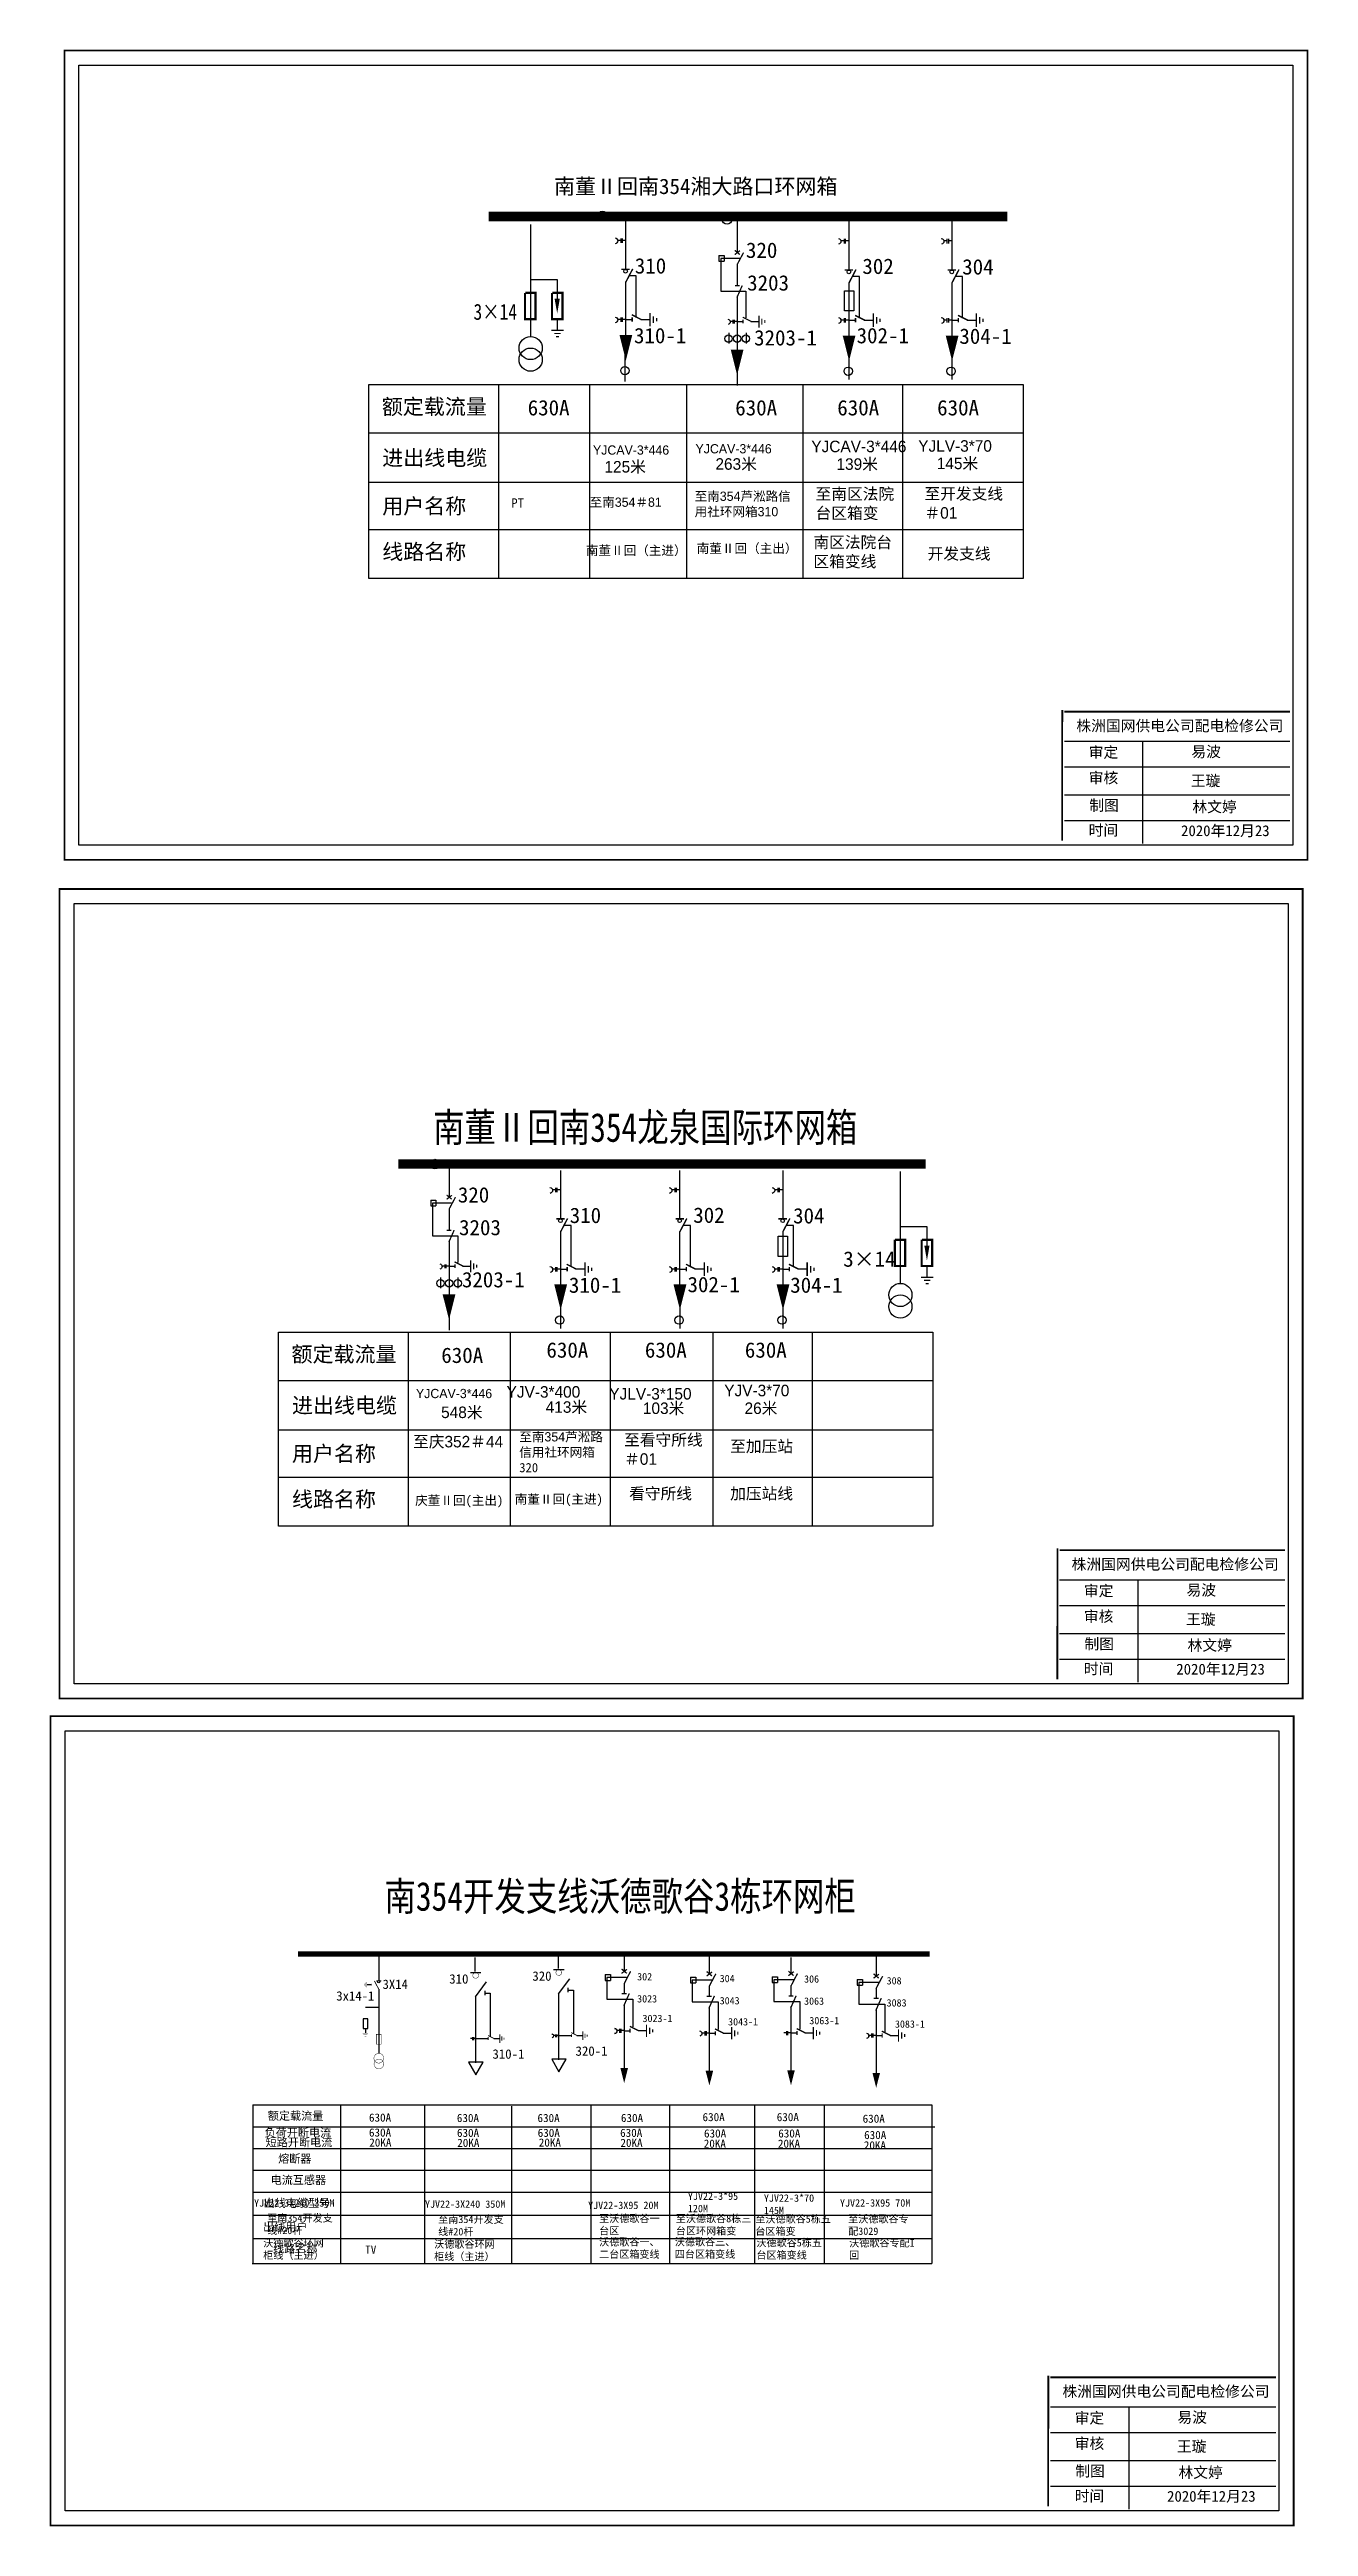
# Model space of a CAD drawing. Extents: x -48 to 340, y -241 to 9.
# Drawn here: x -47.6 to 79.5, y -240.7 to 9.3 of the extents above; entities that cross this region are included whole.
import ezdxf

# ---------------------------------------------------------------- set-up
doc = ezdxf.new("R2010")
doc.units = 0
doc.header["$LTSCALE"] = 0.774411
doc.linetypes.add('DASHED2', pattern=[9.525, 6.35, -3.175])
doc.layers.get('0').update_dxf_attribs({"linetype": 'CONTINUOUS'})
doc.layers.add('1', color=7, linetype='CONTINUOUS')
doc.layers.add('2', color=7, linetype='CONTINUOUS')
doc.styles.add('宋体_txtstyle_0.00_0_0', font='')
doc.styles.add('宋体_txtstyle_0.74_0_0', font='', dxfattribs={"height": 0.740409})
doc.styles.add('宋体_txtstyle_0.82_0_0', font='', dxfattribs={"height": 0.821975})
doc.styles.add('宋体_txtstyle_0.94_0_0', font='', dxfattribs={"height": 0.940976})
doc.styles.add('宋体_txtstyle_0.95_0_0', font='', dxfattribs={"height": 0.949832})
doc.styles.add('宋体_txtstyle_1.55_0_0', font='', dxfattribs={"height": 1.553745})
doc.styles.add('宋体_txtstyle_1.62_0_0', font='', dxfattribs={"height": 1.615895})
doc.styles.add('宋体_txtstyle_2.15_0_0', font='', dxfattribs={"height": 2.149418})
doc.styles.add('宋体_txtstyle_2.91_0_0', font='', dxfattribs={"height": 2.908611})
doc.styles.get('宋体_txtstyle_0.00_0_0').set_extended_font_data('宋体')
doc.styles.get('宋体_txtstyle_0.74_0_0').set_extended_font_data('宋体')
doc.styles.get('宋体_txtstyle_0.82_0_0').set_extended_font_data('宋体')
doc.styles.get('宋体_txtstyle_0.94_0_0').set_extended_font_data('宋体')
doc.styles.get('宋体_txtstyle_0.95_0_0').set_extended_font_data('宋体')
doc.styles.get('宋体_txtstyle_1.55_0_0').set_extended_font_data('宋体')
doc.styles.get('宋体_txtstyle_1.62_0_0').set_extended_font_data('宋体')
doc.styles.get('宋体_txtstyle_2.15_0_0').set_extended_font_data('宋体')
doc.styles.get('宋体_txtstyle_2.91_0_0').set_extended_font_data('宋体')

msp = doc.modelspace()

# ---------------------------------------------------------------- texts
at = {"linetype": 'Continuous', "style": '宋体_txtstyle_1.55_0_0'}
for s, p in [('310', (11.48, -13.33)), ('320', (22.7, -11.75)), ('302', (34.45, -13.37)), ('304', (44.53, -13.43)), ('3203', (22.82, -15.05)), ('310-1', (11.4, -20.37)), ('3203-1', (23.52, -20.59)), ('302-1', (33.87, -20.37)), ('304-1', (44.24, -20.43)), ('额定载流量', (-14.05, -27.54)), ('630A', (0.67, -27.65)), ('630A', (21.62, -27.65)), ('630A', (31.92, -27.65)), ('630A', (42, -27.65)), ('进出线电缆', (-14.01, -32.71)), ('用户名称', (-14.01, -37.58)), ('线路名称', (-14.01, -42.18)), ('320', (-6.38, -107.1)), ('3203', (-6.26, -110.4)), ('310', (4.91, -109.17)), ('302', (17.38, -109.15)), ('304', (27.46, -109.21)), ('3203-1', (-5.97, -115.66)), ('310-1', (4.83, -116.21)), ('302-1', (16.8, -116.15)), ('304-1', (27.17, -116.21)), ('额定载流量', (-23.17, -123.18)), ('630A', (-8.05, -123.29)), ('630A', (2.56, -122.76)), ('630A', (12.5, -122.76)), ('630A', (22.59, -122.76)), ('进出线电缆', (-23.12, -128.35)), ('用户名称', (-23.12, -133.22)), ('线路名称', (-23.12, -137.82))]:
    msp.add_text(s, height=1.554, dxfattribs=at).set_placement(p)
at = {"color": 0}
for s, height, style, p in [('310', 0.95, '宋体_txtstyle_0.95_0_0', (-7.25, -185.94)), ('320', 0.95, '宋体_txtstyle_0.95_0_0', (1.14, -185.65)), ('3x14-1', 0.941, '宋体_txtstyle_0.94_0_0', (-18.65, -187.65)), ('3X14', 0.941, '宋体_txtstyle_0.94_0_0', (-13.98, -186.47)), ('320-1', 0.95, '宋体_txtstyle_0.95_0_0', (5.5, -193.22)), ('310-1', 0.95, '宋体_txtstyle_0.95_0_0', (-2.89, -193.52))]:
    msp.add_text(s, height=height, dxfattribs=dict(at, style=style)).set_placement(p)
for s, height, style, p in [('302', 0.74, '宋体_txtstyle_0.74_0_0', (11.72, -185.61)), ('3023', 0.74, '宋体_txtstyle_0.74_0_0', (11.72, -187.84)), ('304', 0.74, '宋体_txtstyle_0.74_0_0', (20.05, -185.79)), ('3043', 0.74, '宋体_txtstyle_0.74_0_0', (20.05, -188.03)), ('306', 0.74, '宋体_txtstyle_0.74_0_0', (28.57, -185.84)), ('3063', 0.74, '宋体_txtstyle_0.74_0_0', (28.57, -188.07)), ('308', 0.74, '宋体_txtstyle_0.74_0_0', (36.9, -186.02)), ('3023-1', 0.74, '宋体_txtstyle_0.74_0_0', (12.26, -189.82)), ('3043-1', 0.74, '宋体_txtstyle_0.74_0_0', (20.9, -190.16)), ('3063-1', 0.74, '宋体_txtstyle_0.74_0_0', (29.1, -190.04)), ('3083', 0.74, '宋体_txtstyle_0.74_0_0', (36.9, -188.25)), ('3083-1', 0.74, '宋体_txtstyle_0.74_0_0', (37.74, -190.39)), ('额定载流量', 0.822, '宋体_txtstyle_0.82_0_0', (-25.56, -199.7)), ('630A', 0.822, '宋体_txtstyle_0.82_0_0', (-15.35, -199.87)), ('630A', 0.822, '宋体_txtstyle_0.82_0_0', (-6.48, -199.91)), ('630A', 0.822, '宋体_txtstyle_0.82_0_0', (1.66, -199.91)), ('630A', 0.822, '宋体_txtstyle_0.82_0_0', (10.08, -199.91)), ('630A', 0.822, '宋体_txtstyle_0.82_0_0', (18.32, -199.82)), ('630A', 0.822, '宋体_txtstyle_0.82_0_0', (25.81, -199.82)), ('630A', 0.822, '宋体_txtstyle_0.82_0_0', (34.48, -199.98)), ('负荷开断电流', 0.822, '宋体_txtstyle_0.82_0_0', (-25.89, -201.39)), ('短路开断电流', 0.822, '宋体_txtstyle_0.82_0_0', (-25.78, -202.37)), ('630A', 0.822, '宋体_txtstyle_0.82_0_0', (-15.35, -201.38)), ('20KA', 0.822, '宋体_txtstyle_0.82_0_0', (-15.32, -202.39)), ('630A', 0.822, '宋体_txtstyle_0.82_0_0', (-6.47, -201.41)), ('20KA', 0.822, '宋体_txtstyle_0.82_0_0', (-6.44, -202.42)), ('630A', 0.822, '宋体_txtstyle_0.82_0_0', (1.68, -201.41)), ('20KA', 0.822, '宋体_txtstyle_0.82_0_0', (1.79, -202.39)), ('630A', 0.822, '宋体_txtstyle_0.82_0_0', (10, -201.41)), ('20KA', 0.822, '宋体_txtstyle_0.82_0_0', (10.03, -202.42)), ('20KA', 0.822, '宋体_txtstyle_0.82_0_0', (18.44, -202.5)), ('630A', 0.822, '宋体_txtstyle_0.82_0_0', (18.47, -201.47)), ('20KA', 0.822, '宋体_txtstyle_0.82_0_0', (25.93, -202.5)), ('630A', 0.822, '宋体_txtstyle_0.82_0_0', (25.96, -201.47)), ('20KA', 0.822, '宋体_txtstyle_0.82_0_0', (34.6, -202.67)), ('630A', 0.822, '宋体_txtstyle_0.82_0_0', (34.63, -201.63)), ('熔断器', 0.822, '宋体_txtstyle_0.82_0_0', (-24.52, -204.02)), ('电流互感器', 0.822, '宋体_txtstyle_0.82_0_0', (-25.28, -206.17)), ('出线用户', 0.822, '宋体_txtstyle_0.82_0_0', (-26.04, -210.91)), ('出线电缆型号', 0.822, '宋体_txtstyle_0.82_0_0', (-25.99, -208.5)), ('线路名称', 0.822, '宋体_txtstyle_0.82_0_0', (-25.03, -213.1)), ('TV', 0.822, '宋体_txtstyle_0.82_0_0', (-15.73, -213.2))]:
    msp.add_text(s, height=height, dxfattribs=dict(style=style)).set_placement(p)
at = {"linetype": 'DASHED2', "insert": (3.33, -3.75), "char_height": 1.5537, "width": 42.7936, "attachment_point": 1, "style": '宋体_txtstyle_0.00_0_0'}
msp.add_mtext('{\\fSimSun|b0|i0|c134|p2;南董Ⅱ回南}354{\\fSimSun|b0|i0|c134|p2;湘大路口环网箱}', dxfattribs=at)
at = {"linetype": 'Continuous', "attachment_point": 1, "style": '宋体_txtstyle_0.00_0_0'}
for s, insert, char_height, width in [('{\\f\uffbfﾬￌﾣﾤ_GB2312|b0|i0|c134|p49;YJCAV-3*446 }', (7.26, -30.68), 0.9322, 6.2299), ('{\\f\uffbfﾬￌﾣﾤ_GB2312|b0|i0|c134|p49;125\\f\uffbfﾬￌﾣﾤ_GB2312|b0|i0|c134|p32;米}', (8.42, -32.25), 1.1631, 6.2299), ('{\\f\uffbfﾬￌﾣﾤ_GB2312|b0|i0|c134|p49;YJCAV-3*446 }', (17.61, -30.55), 0.9322, 6.2299), ('{\\f\uffbfﾬￌﾣﾤ_GB2312|b0|i0|c134|p49;263\\f\uffbfﾬￌﾣﾤ_GB2312|b0|i0|c134|p32;米}', (19.62, -31.97), 1.1631, 6.2299), ('{\\f\uffbfﾬￌﾣﾤ_GB2312|b0|i0|c134|p49;YJCAV-3*446 }', (29.3, -30.2), 1.1631, 6.2299), ('{\\f\uffbfﾬￌﾣﾤ_GB2312|b0|i0|c134|p49;139\\f\uffbfﾬￌﾣﾤ_GB2312|b0|i0|c134|p32;米}', (31.84, -31.98), 1.1631, 6.2299), ('{\\f\uffbfﾬￌﾣﾤ_GB2312|b0|i0|c134|p49;YJLV-3*70}', (40.09, -30.15), 1.1631, 6.2299), ('{\\f\uffbfﾬￌﾣﾤ_GB2312|b0|i0|c134|p49;145\\f\uffbfﾬￌﾣﾤ_GB2312|b0|i0|c134|p32;米}', (41.96, -31.91), 1.1631, 6.2299), ('{\\f\uffbfﾬￌﾣﾤ_GB2312|b0|i0|c134|p49;至南区法院台区箱变}', (29.73, -34.99), 1.1631, 8.7096), ('{\\f\uffbfﾬￌﾣﾤ_GB2312|b0|i0|c134|p49;至开发支线＃01}', (40.72, -34.97), 1.1631, 9.1879), ('{\\fSimSun|b0|i0|c134|p2;PT}', (-0.98, -36.02), 0.9322, 12.0865), ('{\\fSimSun|b0|i0|c134|p2;至南\\f\uffbfﾬￌﾣﾤ_GB2312|b0|i0|c134|p49;354\\fSimSun|b0|i0|c134|p2;＃\\f\uffbfﾬￌﾣﾤ_GB2312|b0|i0|c134|p49;81}', (6.92, -35.94), 0.93225, 10.9418), ('{\\fSimSun|b0|i0|c134|p2;至南\\f\uffbfﾬￌﾣﾤ_GB2312|b0|i0|c134|p49;354\\fSimSun|b0|i0|c134|p2;芦淞路信用社环网箱\\f\uffbfﾬￌﾣﾤ_GB2312|b0|i0|c134|p49;310}', (17.52, -35.34), 0.93225, 10.9418), ('{\\fSimSun|b0|i0|c134|p2;南区法院台区箱变线}', (29.51, -39.87), 1.1631, 8.7096), ('{\\fSimSun|b0|i0|c134|p2;南董Ⅱ回（主进）}', (6.54, -40.81), 0.9322, 10.9418), ('{\\fSimSun|b0|i0|c134|p2;南董Ⅱ回（主出）}', (17.73, -40.6), 0.9322, 12.0865), ('{\\f\uffbfﾬￌﾣﾤ_GB2312|b0|i0|c134|p49;开发支线}', (41.04, -41.02), 1.1631, 9.1879), ('{\\f\uffbfﾬￌﾣﾤ_GB2312|b0|i0|c134|p49;\\H0.8015x;YJCAV-3*446\\H1.248x; }', (-10.61, -125.91), 1.1631, 6.2299), ('{\\f\uffbfﾬￌﾣﾤ_GB2312|b0|i0|c134|p49;YJV-3*400 }', (-1.46, -125.63), 1.1631, 6.2299), ('{\\f\uffbfﾬￌﾣﾤ_GB2312|b0|i0|c134|p49;413\\f\uffbfﾬￌﾣﾤ_GB2312|b0|i0|c134|p32;米}', (2.49, -127.16), 1.1631, 6.2299), ('{\\f\uffbfﾬￌﾣﾤ_GB2312|b0|i0|c134|p49;YJLV-3*150}', (8.91, -125.82), 1.1631, 6.2299), ('{\\f\uffbfﾬￌﾣﾤ_GB2312|b0|i0|c134|p49;103\\f\uffbfﾬￌﾣﾤ_GB2312|b0|i0|c134|p32;米}', (12.3, -127.28), 1.1631, 6.2299), ('{\\f\uffbfﾬￌﾣﾤ_GB2312|b0|i0|c134|p49;YJV-3*70}', (20.51, -125.49), 1.1631, 6.2299), ('{\\f\uffbfﾬￌﾣﾤ_GB2312|b0|i0|c134|p49;26\\f\uffbfﾬￌﾣﾤ_GB2312|b0|i0|c134|p32;米}', (22.56, -127.28), 1.1631, 6.2299), ('{\\f\uffbfﾬￌﾣﾤ_GB2312|b0|i0|c134|p49;548\\f\uffbfﾬￌﾣﾤ_GB2312|b0|i0|c134|p32;米}', (-8.07, -127.69), 1.1631, 6.2299), ('{\\f\uffbfﾬￌﾣﾤ_GB2312|b0|i0|c134|p49;至庆352＃44}', (-10.9, -130.65), 1.1631, 9.1879), ('{\\fSimSun|b0|i0|c134|p2;至南\\f\uffbfﾬￌﾣﾤ_GB2312|b0|i0|c134|p49;354\\fSimSun|b0|i0|c134|p2;芦淞路信用社环网箱320}', (-0.18, -130.28), 0.9322, 9.1879), ('{\\f\uffbfﾬￌﾣﾤ_GB2312|b0|i0|c134|p49;至看守所线＃01}', (10.4, -130.47), 1.1631, 9.1879), ('{\\f\uffbfﾬￌﾣﾤ_GB2312|b0|i0|c134|p49;至加压站}', (21.11, -131.12), 1.1631, 9.1879), ('{\\fSimSun|b0|i0|c134|p2;庆董Ⅱ回(主出)}', (-10.69, -136.7), 0.9322, 9.1879), ('{\\fSimSun|b0|i0|c134|p2;南董Ⅱ回(主进)}', (-0.64, -136.57), 0.9322, 9.1879), ('{\\f\uffbfﾬￌﾣﾤ_GB2312|b0|i0|c134|p49;看守所线}', (10.91, -135.89), 1.1631, 9.1879), ('{\\f\uffbfﾬￌﾣﾤ_GB2312|b0|i0|c134|p49;加压站线}', (21.11, -135.89), 1.1631, 9.1879)]:
    msp.add_mtext(s, dxfattribs=dict(at, insert=insert, char_height=char_height, width=width))
at = {"color": 7, "linetype": 'Continuous', "true_color": 0xffffff, "attachment_point": 1, "style": '宋体_txtstyle_0.00_0_0'}
for s, insert, char_height, width in [('株洲国网供电公司配电检修公司', (56.05, -58.43), 1.0944, 29.9201), ('易波', (67.66, -61.04, 0.01), 1.094, 8.5588), ('王璇', (67.6, -63.97, 0.01), 1.094, 8.5588), ('2020年12月23', (66.62, -69.02, 0.01), 1.094, 16.0081), ('株洲国网供电公司配电检修公司', (55.57, -143.06), 1.0944, 29.9201), ('易波', (67.17, -145.67, 0.01), 1.094, 8.5588), ('王璇', (67.12, -148.61, 0.01), 1.094, 8.5588), ('2020年12月23', (66.14, -153.65, 0.01), 1.094, 16.0081), ('株洲国网供电公司配电检修公司', (54.65, -226.55), 1.0944, 29.9201), ('易波', (66.25, -229.16, 0.01), 1.094, 8.5588), ('王璇', (66.2, -232.1, 0.01), 1.094, 8.5588), ('2020年12月23', (65.21, -237.14, 0.01), 1.094, 16.0081)]:
    msp.add_mtext(s, dxfattribs=dict(at, insert=insert, char_height=char_height, width=width))
at = {"color": 0, "linetype": 'Continuous', "width": 8.5588, "attachment_point": 1, "style": '宋体_txtstyle_0.00_0_0'}
for s, insert, char_height in [('\\f\uffbfﾬￌﾣﾤ_GB2312|b0|i0|c134|p49;审定', (57.29, -61.1, 0.01), 1.0944), ('\\f\uffbfﾬￌﾣﾤ_GB2312|b0|i0|c134|p49;审核', (57.29, -63.68, 0.01), 1.0944), ('\\f\uffbfﾬￌﾣﾤ_GB2312|b0|i0|c134|p49;制图', (57.35, -66.46, 0.01), 1.0944), ('林文婷', (67.76, -66.61, 0.01), 1.094), ('\\f\uffbfﾬￌﾣﾤ_GB2312|b0|i0|c134|p49;时间', (57.29, -68.97, 0.01), 1.0944), ('\\f\uffbfﾬￌﾣﾤ_GB2312|b0|i0|c134|p49;审定', (56.81, -145.74, 0.01), 1.0944), ('\\f\uffbfﾬￌﾣﾤ_GB2312|b0|i0|c134|p49;审核', (56.81, -148.32, 0.01), 1.0944), ('\\f\uffbfﾬￌﾣﾤ_GB2312|b0|i0|c134|p49;制图', (56.87, -151.1, 0.01), 1.0944), ('林文婷', (67.28, -151.24, 0.01), 1.094), ('\\f\uffbfﾬￌﾣﾤ_GB2312|b0|i0|c134|p49;时间', (56.81, -153.61, 0.01), 1.0944), ('\\f\uffbfﾬￌﾣﾤ_GB2312|b0|i0|c134|p49;审定', (55.88, -229.23, 0.01), 1.0944), ('\\f\uffbfﾬￌﾣﾤ_GB2312|b0|i0|c134|p49;审核', (55.88, -231.81, 0.01), 1.0944), ('\\f\uffbfﾬￌﾣﾤ_GB2312|b0|i0|c134|p49;制图', (55.94, -234.59, 0.01), 1.0944), ('林文婷', (66.36, -234.73, 0.01), 1.094), ('\\f\uffbfﾬￌﾣﾤ_GB2312|b0|i0|c134|p49;时间', (55.88, -237.1, 0.01), 1.0944)]:
    msp.add_mtext(s, dxfattribs=dict(at, insert=insert, char_height=char_height))
at = {"attachment_point": 1}
for s, insert, char_height, width, style in [('{\\fSimSun|b0|i0|c134|p2;YJV22-3*95 120M}', (16.84, -207.02), 0.7458, 6.7339, '宋体_txtstyle_2.15_0_0'), ('{\\fSimSun|b0|i0|c134|p2;YJV22-3*70 145M}', (24.51, -207.21), 0.7458, 6.7339, '宋体_txtstyle_2.15_0_0'), ('YJV22-3X240 350M', (-26.95, -207.7), 0.7458, 8.8403, '宋体_txtstyle_0.00_0_0'), ('至南354开发支线#20杆', (-25.62, -209.23), 0.7458, 6.7339, '宋体_txtstyle_2.15_0_0'), ('YJV22-3X240 350M', (-9.7, -207.82), 0.7458, 8.8403, '宋体_txtstyle_0.00_0_0'), ('至南354开发支线#20杆', (-8.36, -209.36), 0.7458, 6.7339, '宋体_txtstyle_2.15_0_0'), ('YJV22-3X95 20M', (6.77, -207.94), 0.7458, 8.8403, '宋体_txtstyle_0.00_0_0'), ('{\\fSimSun|b0|i0|c134|p2;至沃德歌谷一台区}', (7.88, -209.27), 0.7458, 6.7339, '宋体_txtstyle_2.15_0_0'), ('{\\fSimSun|b0|i0|c134|p2;至沃德歌谷8栋三台区环网箱变}', (15.62, -209.28), 0.7458, 7.7686, '宋体_txtstyle_2.15_0_0'), ('{\\fSimSun|b0|i0|c134|p2;至沃德歌谷5栋五台区箱变}', (23.65, -209.32), 0.7458, 7.7686, '宋体_txtstyle_2.15_0_0'), ('YJV22-3X95 70M', (32.19, -207.7), 0.7458, 8.8403, '宋体_txtstyle_0.00_0_0'), ('至沃德歌谷专配3029', (33.02, -209.31), 0.7458, 6.7339, '宋体_txtstyle_2.15_0_0'), ('沃德歌谷环网柜线（主进）', (-26.02, -211.74), 0.7458, 6.7339, '宋体_txtstyle_2.15_0_0'), ('沃德歌谷环网柜线（主进）', (-8.77, -211.86), 0.7458, 6.7339, '宋体_txtstyle_2.15_0_0'), ('沃德歌谷一、二台区箱变线', (7.88, -211.64), 0.7458, 6.7339, '宋体_txtstyle_2.15_0_0'), ('{\\fSimSun|b0|i0|c134|p2;沃德歌谷三、四台区箱变线}', (15.52, -211.63), 0.7458, 6.8489, '宋体_txtstyle_2.15_0_0'), ('{\\fSimSun|b0|i0|c134|p2;沃德歌谷5栋五\\P台区箱变线}', (23.76, -211.72), 0.7458, 7.7686, '宋体_txtstyle_2.15_0_0'), ('沃德歌谷专配I回', (33.12, -211.74), 0.746, 6.7339, '宋体_txtstyle_2.15_0_0')]:
    msp.add_mtext(s, dxfattribs=dict(at, insert=insert, char_height=char_height, width=width, style=style))
at = {"layer": '1', "width": 0.8}
for s, height, style, p in [('3×14', 1.616, '宋体_txtstyle_1.62_0_0', (-4.8, -18)), ('南董Ⅱ回南354龙泉国际环网箱', 2.9086, '宋体_txtstyle_2.91_0_0', (-8.89, -100.97)), ('南354开发支线沃德歌谷3栋环网柜', 2.9086, '宋体_txtstyle_2.91_0_0', (-13.79, -178.58))]:
    msp.add_text(s, height=height, dxfattribs=dict(at, style=style)).set_placement(p)
at = {"layer": '1', "style": '宋体_txtstyle_1.55_0_0'}
msp.add_text('3×14', height=1.554, dxfattribs=at).set_placement((32.52, -113.58))

# ---------------------------------------------------------------- blocks, each defined once
blk = doc.blocks.new('JD')
for points in [[(-2, 0.2), (-2, -0.2), (2, 0.2), (2, -0.2)], [(1, -1.2), (1, -0.8), (-1, -1.2), (-1, -0.8)], [(-0.5, -1.8), (-0.5, -2.2), (0.5, -1.8), (0.5, -2.2)]]:
    blk.add_trace(points)

# ---------------------------------------------------------------- linework, layer by layer
at = {"linetype": 'Continuous'}
for p, q in [((-2.29, -24.55), (-2.29, -44.14)), ((6.92, -24.55), (6.92, -44.14)), ((16.69, -24.55), (16.69, -44.14)), ((28.44, -24.55), (28.44, -44.14)), ((38.5, -24.58), (38.5, -44.04)), ((-15.36, -29.42), (50.65, -29.42)), ((-15.36, -34.39), (50.65, -34.39)), ((-15.36, -39.17), (50.65, -39.17)), ((-11.4, -120.19), (-11.4, -139.78)), ((-1.11, -120.19), (-1.11, -139.78)), ((9, -120.19), (9, -139.78)), ((19.35, -120.19), (19.35, -139.78)), ((29.38, -120.22), (29.38, -139.68)), ((-24.47, -125.06), (41.54, -125.06)), ((-24.47, -130.03), (41.54, -130.03)), ((-24.47, -134.81), (41.54, -134.81)), ((-27.07, -198.18), (41.48, -198.18)), ((-26.3, -200.38), (-18.47, -200.38)), ((-27.07, -202.57), (-6.92, -202.57)), ((-27.07, -204.76), (41.48, -204.76)), ((-7.02, -202.57), (41.48, -202.57))]:
    msp.add_line(p, q, dxfattribs=at)
at = {"color": 0, "linetype": 'Continuous'}
for p, q in [((54.85, -60.53, 0.01), (77.6, -60.53, 0.01)), ((62.74, -60.53, 0.01), (62.74, -70.87, 0.01)), ((54.85, -63.12, 0.01), (77.6, -63.12, 0.01)), ((54.85, -65.95, 0.01), (77.6, -65.95, 0.01)), ((54.85, -68.54, 0.01), (77.6, -68.54, 0.01)), ((54.36, -145.17, 0.01), (77.11, -145.17, 0.01)), ((62.26, -145.17, 0.01), (62.26, -155.51, 0.01)), ((54.36, -147.76, 0.01), (77.11, -147.76, 0.01)), ((54.36, -150.59, 0.01), (77.11, -150.59, 0.01)), ((54.36, -153.18, 0.01), (77.11, -153.18, 0.01)), ((-27.07, -206.98), (41.48, -206.98)), ((-27.07, -209.32), (41.48, -209.32)), ((-27.07, -211.65), (41.48, -211.65)), ((-27.14, -214.18), (41.48, -214.18)), ((53.44, -228.66, 0.01), (76.19, -228.66, 0.01)), ((61.34, -228.66, 0.01), (61.34, -239, 0.01)), ((53.44, -231.25, 0.01), (76.19, -231.25, 0.01)), ((53.44, -234.08, 0.01), (76.19, -234.08, 0.01)), ((53.44, -236.67, 0.01), (76.19, -236.67, 0.01))]:
    msp.add_line(p, q, dxfattribs=at)
for p, q in [((-14.36, -183.13), (-14.36, -185.69)), ((-5.1, -184.82), (-4.05, -184.82)), ((3.29, -184.53), (4.34, -184.53)), ((10.4, -183.07), (10.4, -184.71)), ((19, -182.94), (18.99, -184.97)), ((27.24, -183.3), (27.24, -184.94)), ((35.84, -183.17), (35.83, -185.2)), ((-15.09, -186.05), (-15.56, -186.05)), ((-14.36, -186.51), (-14.36, -192.99)), ((-3.67, -186.67), (-3.67, -187.11)), ((-3.66, -186.89), (-3.11, -186.89)), ((-3.11, -186.89), (-3.11, -191.29)), ((4.71, -186.38), (4.71, -186.81)), ((4.72, -186.6), (5.28, -186.6)), ((5.28, -186.6), (5.28, -190.99)), ((8.5, -185.02), (9.03, -185.02)), ((8.5, -185.02), (8.5, -185.61)), ((8.5, -185.61), (9.03, -185.61)), ((8.67, -185.33), (8.67, -187.51)), ((10.66, -185.33), (8.67, -185.33)), ((9.03, -185.02), (9.03, -185.61)), ((10.4, -185.92), (10.4, -186.92)), ((17.09, -185.28), (17.63, -185.28)), ((17.09, -185.28), (17.09, -185.87)), ((17.09, -185.87), (17.63, -185.87)), ((17.26, -185.58), (17.26, -187.77)), ((19.26, -185.58), (17.26, -185.58)), ((17.63, -185.28), (17.63, -185.87)), ((18.99, -186.18), (18.99, -187.18)), ((25.34, -185.25), (25.88, -185.25)), ((25.34, -185.25), (25.34, -185.84)), ((25.34, -185.84), (25.88, -185.84)), ((25.51, -185.56), (25.51, -187.74)), ((27.5, -185.56), (25.51, -185.56)), ((25.88, -185.25), (25.88, -185.84)), ((27.24, -186.15), (27.24, -187.15)), ((33.93, -185.51), (34.47, -185.51)), ((33.93, -185.51), (33.93, -186.1)), ((33.93, -186.1), (34.47, -186.1)), ((34.1, -185.81), (34.1, -188)), ((36.1, -185.81), (34.1, -185.81)), ((34.47, -185.51), (34.47, -186.1)), ((35.83, -186.41), (35.83, -187.41)), ((-15.7, -188.32), (-14.36, -188.32)), ((8.67, -187.51), (11.3, -187.51)), ((10.4, -188.02), (10.4, -194.52)), ((11.3, -187.51), (11.3, -190.31)), ((17.26, -187.77), (19.89, -187.77)), ((18.99, -188.28), (18.99, -194.78)), ((19.89, -187.77), (19.89, -190.57)), ((25.51, -187.74), (28.14, -187.74)), ((27.24, -188.25), (27.24, -194.75)), ((28.14, -187.74), (28.14, -190.54)), ((34.1, -188), (36.73, -188)), ((35.83, -188.51), (35.83, -195.01)), ((36.73, -188), (36.73, -190.8)), ((-15.7, -190.47), (-15.7, -190.94)), ((-4.58, -191.49), (-3.31, -191.49)), ((-2.75, -191.48), (-2.16, -191.48)), ((3.8, -191.19), (5.08, -191.19)), ((5.64, -191.18), (6.23, -191.18)), ((10.4, -190.69), (11.01, -190.69)), ((11.81, -190.67), (12.65, -190.67)), ((18.99, -190.95), (19.6, -190.95)), ((20.41, -190.93), (21.24, -190.93)), ((27.24, -190.92), (27.85, -190.92)), ((28.66, -190.9), (29.49, -190.9)), ((35.83, -191.18), (36.45, -191.18)), ((37.25, -191.16), (38.09, -191.16)), ((-27.07, -198.18), (-27.07, -214.12)), ((-18.23, -198.18), (-18.23, -214.18)), ((-9.74, -198.18), (-9.74, -214.18)), ((-0.97, -198.31), (-0.97, -214.18)), ((7.03, -198.24), (7.03, -214.18)), ((14.97, -198.23), (14.97, -214.18)), ((23.58, -198.23), (23.58, -214.18)), ((30.59, -198.18), (30.59, -214.18)), ((41.48, -198.18), (41.48, -214.18)), ((-27.07, -200.38), (23.58, -200.38)), ((23.58, -200.38), (41.75, -200.38))]:
    msp.add_line(p, q)
at = {"color": 7}
for p, q in [((-4.62, -184.7), (-4.62, -183.29)), ((3.77, -184.41), (3.77, -183))]:
    msp.add_line(p, q, dxfattribs=at)
at = {"color": 0}
for p, q in [((-4.61, -187.25), (-4.61, -193.93)), ((3.78, -186.96), (3.78, -193.64))]:
    msp.add_line(p, q, dxfattribs=at)
at = {"color": 0, "linetype": 'Continuous', "const_width": 0.182, "elevation": 0.01}
for points in [[(-46.09, 9.19), (79.39, 9.19), (79.39, -72.51), (-46.09, -72.51)], [(-46.58, -75.45), (78.9, -75.45), (78.9, -157.15), (-46.58, -157.15)], [(-47.5, -158.94), (77.98, -158.94), (77.98, -240.64), (-47.5, -240.64)]]:
    msp.add_lwpolyline(points, close=True, dxfattribs=at)
at = {"color": 0, "linetype": 'Continuous', "elevation": 0.01}
for points in [[(-44.62, 7.71), (77.91, 7.71), (77.91, -71.04), (-44.62, -71.04)], [(-45.1, -76.92), (77.43, -76.92), (77.43, -155.67), (-45.1, -155.67)], [(-46.03, -160.41), (76.5, -160.41), (76.5, -239.16), (-46.03, -239.16)]]:
    msp.add_lwpolyline(points, close=True, dxfattribs=at)
at = {"color": 0, "linetype": 'Continuous'}
for points in [[(32.65, -15.06), (33.59, -15.06), (33.59, -17.1), (32.65, -17.1)], [(25.96, -110.51), (26.9, -110.51), (26.9, -112.55), (25.96, -112.55)]]:
    msp.add_lwpolyline(points, close=True, dxfattribs=at)
at = {"linetype": 'Continuous'}
for points in [[(-15.36, -24.53), (50.68, -24.53), (50.68, -44.11), (-15.36, -44.11)], [(-24.48, -120.17), (41.56, -120.17), (41.56, -139.75), (-24.48, -139.75)]]:
    msp.add_lwpolyline(points, close=True, dxfattribs=at)
at = {"color": 0, "linetype": 'Continuous', "const_width": 0.182, "elevation": 0.01}
for points in [[(54.63, -57.38), (54.62, -70.57)], [(54.15, -142.01), (54.13, -155.21)], [(53.22, -225.5), (53.21, -238.7)]]:
    msp.add_lwpolyline(points, dxfattribs=at)
at = {"color": 0, "linetype": 'Continuous', "const_width": 0.182}
for points in [[(54.85, -57.55), (77.6, -57.55)], [(54.36, -142.19), (77.11, -142.19)], [(53.44, -225.68), (76.19, -225.68)]]:
    msp.add_lwpolyline(points, dxfattribs=at)
for points, const_width in [([(-22.51, -182.94), (41.25, -182.94)], 0.541), ([(-5.1, -184.82), (-4.05, -184.82)], 0.0895), ([(3.29, -184.53), (4.34, -184.53)], 0.0895), ([(10.15, -184.46), (10.67, -184.9)], 0.133), ([(10.14, -184.91), (10.68, -184.5)], 0.133), ([(10.4, -185.96), (11.06, -184.69)], 0.133), ([(18.74, -184.72), (19.26, -185.16)], 0.133), ([(18.74, -185.17), (19.28, -184.76)], 0.133), ([(18.99, -186.21), (19.66, -184.95)], 0.133), ([(26.99, -184.69), (27.51, -185.13)], 0.133), ([(26.98, -185.14), (27.53, -184.73)], 0.133), ([(27.24, -186.19), (27.9, -184.92)], 0.133), ([(35.58, -185.39), (36.12, -184.99)], 0.133), ([(35.58, -184.95), (36.1, -185.38)], 0.133), ([(-15.84, -185.95), (-15.84, -186.14)], 0.0385), ([(-15.7, -185.83), (-15.7, -186.25)], 0.0385), ([(-15.57, -185.77), (-15.57, -186.31)], 0.0385), ([(-15.09, -185.96), (-15.09, -186.15)], 0.0385), ([(-14.36, -186.51), (-14.8, -185.67)], 0.0881), ([(-14.09, -185.66), (-14.61, -185.65)], 0.0881), ([(10.16, -186.95), (10.65, -186.95)], 0.133), ([(10.37, -188.18), (10.93, -186.93)], 0.133), ([(18.75, -187.21), (19.24, -187.21)], 0.133), ([(18.96, -188.44), (19.52, -187.18)], 0.133), ([(27, -187.18), (27.49, -187.18)], 0.133), ([(27.21, -188.41), (27.77, -187.16)], 0.133), ([(35.59, -187.44), (36.09, -187.44)], 0.133), ([(35.8, -188.67), (36.36, -187.41)], 0.133), ([(35.83, -186.44), (36.5, -185.18)], 0.133), ([(-15.98, -190.95), (-15.44, -190.95)], 0.0385), ([(-15.92, -191.08), (-15.51, -191.08)], 0.0385), ([(-15.8, -191.25), (-15.61, -191.25)], 0.0385), ([(-3.33, -191.18), (-2.71, -191.49)], 0.0934), ([(-3.31, -191.34), (-3.31, -191.63)], 0.0934), ([(5.06, -190.88), (5.68, -191.19)], 0.0934), ([(5.08, -191.05), (5.08, -191.34)], 0.0934), ([(10.98, -190.25), (11.87, -190.69)], 0.133), ([(11.01, -190.49), (11.01, -190.9)], 0.133), ([(19.57, -190.5), (20.46, -190.95)], 0.133), ([(19.6, -190.74), (19.6, -191.15)], 0.133), ([(27.82, -190.48), (28.71, -190.92)], 0.133), ([(27.85, -190.71), (27.85, -191.12)], 0.133), ([(36.41, -190.73), (37.3, -191.18)], 0.133), ([(36.45, -190.97), (36.45, -191.38)], 0.133)]:
    msp.add_lwpolyline(points, dxfattribs=dict(const_width=const_width))
for points, const_width in [([(-4.87, -185.11, 1), (-4.29, -185.11, 1)], 0.0448), ([(3.52, -184.82, 1), (4.1, -184.82, 1)], 0.0448), ([(-13.87, -193.47, -1), (-14.85, -193.47, -1)], 0.0412), ([(-13.86, -194.05, -1), (-14.84, -194.05, -1)], 0.0412)]:
    msp.add_lwpolyline(points, format="xyb", close=True, dxfattribs=dict(const_width=const_width))
for points in [[(-15.45, -189.48), (-15.92, -189.48), (-15.92, -190.47), (-15.45, -190.47), (-15.45, -189.49)], [(-4.9, -191.48), (-5.1, -191.48)], [(-4.9, -191.35), (-4.9, -191.64)], [(-4.81, -191.35), (-4.81, -191.64)], [(-4.59, -191.48), (-4.81, -191.48)], [(3.49, -191.19), (3.29, -191.19)], [(3.49, -191.06), (3.49, -191.34)], [(3.58, -191.06), (3.58, -191.34)], [(3.8, -191.19), (3.58, -191.19)], [(9.95, -190.68), (9.67, -190.68)], [(9.95, -190.5), (9.95, -190.9)], [(10.07, -190.5), (10.07, -190.9)], [(10.39, -190.68), (10.07, -190.68)], [(18.54, -190.94), (18.26, -190.94)], [(18.54, -190.75), (18.54, -191.16)], [(18.67, -190.75), (18.67, -191.16)], [(18.99, -190.94), (18.67, -190.94)], [(26.79, -190.91), (26.51, -190.91)], [(26.79, -190.73), (26.79, -191.13)], [(26.91, -190.73), (26.91, -191.13)], [(27.24, -190.91), (26.91, -190.91)], [(35.38, -191.17), (35.1, -191.17)], [(35.38, -190.98), (35.38, -191.39)], [(35.51, -190.98), (35.51, -191.39)], [(35.83, -191.17), (35.51, -191.17)]]:
    msp.add_lwpolyline(points)
for points, format in [([(-15.7, -188.32, 0, 0, 0), (-15.7, -189.73, 0.128, 0, 0), (-15.7, -190.19, 0, 0, 0)], "xyseb"), ([(3.12, -191.03, -0.877934), (3.13, -191.41)], "xyb"), ([(9.43, -190.46, -0.877934), (9.44, -191)], "xyb"), ([(18.02, -190.71, -0.877934), (18.03, -191.25)], "xyb"), ([(34.86, -190.94, -0.877934), (34.87, -191.48)], "xyb"), ([(10.41, -194.47, 0.758, 0, 0), (10.41, -195.98, 0, 0, 0)], "xyseb"), ([(19.01, -194.73, 0.758, 0, 0), (19.01, -196.23, 0, 0, 0)], "xyseb"), ([(27.25, -194.7, 0.758, 0, 0), (27.25, -196.21, 0, 0, 0)], "xyseb"), ([(35.85, -194.96, 0.758, 0, 0), (35.85, -196.46, 0, 0, 0)], "xyseb")]:
    msp.add_lwpolyline(points, format=format)
at = {"const_width": 0.0641}
msp.add_lwpolyline([(-14.6, -191.05), (-14.12, -191.05), (-14.12, -192.05), (-14.6, -192.05)], close=True, dxfattribs=at)
at = {"color": 7}
for points in [[(-4.56, -195.14), (-3.83, -193.88), (-5.29, -193.88)], [(3.83, -194.84), (4.56, -193.58), (3.1, -193.58)]]:
    msp.add_lwpolyline(points, close=True, dxfattribs=at)
msp.add_circle((-14.36, -185.75), 0.115)
at = {"layer": '1'}
for p, q in [((0.95, -8.38), (0.95, -19.73)), ((10.55, -8.01), (10.55, -12.88)), ((21.81, -7.86), (21.81, -11.22)), ((33.09, -8.07), (33.09, -12.94)), ((43.48, -8.07), (43.48, -12.94)), ((19.98, -11.52), (20.5, -11.52)), ((19.98, -11.52), (19.98, -12.09)), ((19.98, -12.09), (20.5, -12.09)), ((22.07, -11.82), (20.15, -11.82)), ((20.15, -11.82), (20.15, -15.1)), ((20.5, -11.52), (20.5, -12.09)), ((21.81, -12.4), (21.81, -14.53)), ((0.93, -13.92), (3.65, -13.92)), ((3.65, -13.92), (3.65, -15.91)), ((10.55, -14.2), (10.55, -20.11)), ((33.09, -14.26), (33.09, -20.17)), ((43.48, -14.26), (43.48, -20.17)), ((20.15, -15.1), (22.69, -15.1)), ((21.81, -15.59), (21.81, -21.88)), ((22.69, -15.1), (22.69, -17.8)), ((3.65, -17.99), (3.65, -19.02)), ((10.55, -17.98), (11.22, -17.98)), ((12.09, -17.96), (13.01, -17.96)), ((20.96, -19.33), (20.96, -20.38)), ((21.81, -18.17), (22.41, -18.17)), ((22.71, -19.33), (22.71, -20.38)), ((23.19, -18.16), (24, -18.16)), ((33.09, -18.04), (33.76, -18.04)), ((34.63, -18.02), (35.55, -18.02)), ((43.48, -18.04), (44.15, -18.04)), ((45.03, -18.02), (45.94, -18.02)), ((10.48, -21.32), (10.48, -24.24)), ((33.09, -21.12), (33.09, -24.04)), ((43.48, -21.12), (43.48, -24.04)), ((21.82, -22.72), (21.82, -24.64)), ((-7.27, -103.21), (-7.27, -106.57)), ((3.98, -103.85), (3.98, -108.72)), ((16.01, -103.85), (16.01, -108.72)), ((26.41, -103.85), (26.41, -108.72)), ((38.27, -103.97), (38.27, -115.31)), ((-9.1, -106.87), (-9.1, -107.44)), ((-9.1, -106.87), (-8.59, -106.87)), ((-9.1, -107.44), (-8.59, -107.44)), ((-8.94, -107.17), (-8.94, -110.45)), ((-7.01, -107.17), (-8.94, -107.17)), ((-8.59, -106.87), (-8.59, -107.44)), ((-7.27, -107.75), (-7.27, -109.88)), ((38.25, -109.51), (40.97, -109.51)), ((40.97, -109.51), (40.97, -111.49)), ((-8.94, -110.45), (-6.39, -110.45)), ((-7.27, -110.94), (-7.27, -117.23)), ((-6.39, -110.45), (-6.39, -113.15)), ((3.98, -110.04), (3.98, -115.95)), ((16.01, -110.04), (16.01, -115.95)), ((26.41, -110.04), (26.41, -115.95)), ((-8.12, -114.68), (-8.12, -115.73)), ((-7.27, -113.52), (-6.67, -113.52)), ((-6.38, -114.68), (-6.38, -115.73)), ((-5.9, -113.51), (-5.09, -113.51)), ((3.98, -113.82), (4.65, -113.82)), ((5.52, -113.8), (6.44, -113.8)), ((16.01, -113.82), (16.69, -113.82)), ((17.56, -113.8), (18.47, -113.8)), ((26.41, -113.82), (27.08, -113.82)), ((27.96, -113.8), (28.87, -113.8)), ((40.97, -113.58), (40.97, -114.6)), ((3.98, -116.9), (3.98, -119.82)), ((16.02, -116.9), (16.02, -119.82)), ((26.41, -116.9), (26.41, -119.82)), ((-7.26, -118.07), (-7.26, -119.99))]:
    msp.add_line(p, q, dxfattribs=at)
for points, const_width in [([(-3.28, -7.57), (49.09, -7.57)], 0.97), ([(21.57, -11.42), (22.09, -11.02)], 0.129), ([(21.57, -10.99), (22.08, -11.41)], 0.129), ([(21.81, -12.43), (22.46, -11.21)], 0.129), ([(10.12, -12.9), (10.98, -12.9)], 0.145), ([(10.55, -14.24), (11.27, -12.86)], 0.145), ([(21.58, -14.56), (22.06, -14.56)], 0.129), ([(21.79, -15.75), (22.33, -14.53)], 0.129), ([(32.66, -12.96), (33.51, -12.96)], 0.145), ([(33.09, -14.3), (33.81, -12.92)], 0.145), ([(43.05, -12.96), (43.91, -12.96)], 0.145), ([(43.48, -14.3), (44.21, -12.92)], 0.145), ([(0.4, -15.28), (0.4, -17.93), (1.46, -17.93), (1.46, -15.28), (0.44, -15.28)], 0.224), ([(3.12, -15.28), (3.12, -17.93), (4.18, -17.93), (4.18, -15.28), (3.15, -15.28)], 0.224), ([(11.18, -17.49), (12.15, -17.98)], 0.145), ([(33.72, -17.55), (34.69, -18.04)], 0.145), ([(44.11, -17.55), (45.08, -18.04)], 0.145), ([(11.22, -17.75), (11.22, -18.2)], 0.145), ([(22.38, -17.74), (23.24, -18.17)], 0.129), ([(22.41, -17.97), (22.41, -18.37)], 0.129), ([(33.76, -17.81), (33.76, -18.26)], 0.145), ([(44.15, -17.81), (44.15, -18.26)], 0.145), ([(21.5, -21.92), (22.15, -21.92), (21.82, -22.58), (21.51, -21.9)], 0.129), ([(-12.4, -103.21), (40.84, -103.21)], 0.97), ([(-7.51, -106.77), (-6.99, -106.37)], 0.129), ([(-7.51, -106.34), (-7, -106.76)], 0.129), ([(-7.27, -107.78), (-6.62, -106.56)], 0.129), ([(-7.5, -109.91), (-7.02, -109.91)], 0.129), ([(-7.29, -111.1), (-6.75, -109.88)], 0.129), ([(3.55, -108.74), (4.41, -108.74)], 0.145), ([(3.98, -110.08), (4.7, -108.7)], 0.145), ([(15.59, -108.74), (16.44, -108.74)], 0.145), ([(16.01, -110.08), (16.74, -108.7)], 0.145), ([(25.98, -108.74), (26.84, -108.74)], 0.145), ([(26.41, -110.08), (27.14, -108.7)], 0.145), ([(37.72, -110.86), (37.72, -113.51), (38.78, -113.51), (38.78, -110.86), (37.76, -110.86)], 0.224), ([(40.44, -110.86), (40.44, -113.51), (41.5, -113.51), (41.5, -110.86), (40.47, -110.86)], 0.224), ([(-6.71, -113.09), (-5.85, -113.52)], 0.129), ([(-6.67, -113.32), (-6.67, -113.72)], 0.129), ([(4.61, -113.33), (5.58, -113.82)], 0.145), ([(4.65, -113.6), (4.65, -114.04)], 0.145), ([(16.65, -113.33), (17.62, -113.82)], 0.145), ([(16.69, -113.6), (16.69, -114.04)], 0.145), ([(27.04, -113.33), (28.01, -113.82)], 0.145), ([(27.08, -113.6), (27.08, -114.04)], 0.145), ([(-7.58, -117.27), (-6.93, -117.27), (-7.26, -117.93), (-7.58, -117.26)], 0.129)]:
    msp.add_lwpolyline(points, dxfattribs=dict(at, const_width=const_width))
for points, format in [([(9.49, -9.73, -0.877934), (9.5, -10.32)], "xyb"), ([(32.03, -9.79, -0.877934), (32.04, -10.38)], "xyb"), ([(42.42, -9.79, -0.877934), (42.44, -10.38)], "xyb"), ([(3.65, -15.88, 0.522, 0, 0), (3.65, -17.36, 0, 0, 0)], "xyseb"), ([(9.49, -17.72, -0.877934), (9.5, -18.31)], "xyb"), ([(10.58, -19.53, 1.29, 0, 0), (10.58, -22.1, 0, 0, 0)], "xyseb"), ([(20.88, -17.94, -0.877934), (20.89, -18.47)], "xyb"), ([(32.03, -17.78, -0.877934), (32.04, -18.37)], "xyb"), ([(33.11, -19.59, 1.29, 0, 0), (33.11, -22.16, 0, 0, 0)], "xyseb"), ([(42.42, -17.78, -0.877934), (42.44, -18.37)], "xyb"), ([(43.51, -19.59, 1.29, 0, 0), (43.51, -22.16, 0, 0, 0)], "xyseb"), ([(21.81, -21.02, 1.29, 0, 0), (21.81, -23.59, 0, 0, 0)], "xyseb"), ([(2.92, -105.58, -0.877934), (2.93, -106.17)], "xyb"), ([(14.96, -105.58, -0.877934), (14.97, -106.17)], "xyb"), ([(25.35, -105.58, -0.877934), (25.36, -106.17)], "xyb"), ([(40.97, -111.46, 0.522, 0, 0), (40.97, -112.95, 0, 0, 0)], "xyseb"), ([(-8.2, -113.3, -0.877934), (-8.19, -113.82)], "xyb"), ([(2.92, -113.56, -0.877934), (2.93, -114.15)], "xyb"), ([(4, -115.37, 1.29, 0, 0), (4, -117.94, 0, 0, 0)], "xyseb"), ([(14.96, -113.56, -0.877934), (14.97, -114.15)], "xyb"), ([(16.04, -115.37, 1.29, 0, 0), (16.04, -117.94, 0, 0, 0)], "xyseb"), ([(25.35, -113.56, -0.877934), (25.36, -114.15)], "xyb"), ([(26.44, -115.37, 1.29, 0, 0), (26.44, -117.94, 0, 0, 0)], "xyseb"), ([(-7.27, -116.37, 1.29, 0, 0), (-7.27, -118.94, 0, 0, 0)], "xyseb"), ([(3.12, -191.02, -0.877934), (3.13, -191.4)], "xyb"), ([(9.43, -190.45, -0.877934), (9.44, -190.99)], "xyb"), ([(18.02, -190.71, -0.877934), (18.03, -191.25)], "xyb"), ([(34.86, -190.93, -0.877934), (34.87, -191.48)], "xyb")]:
    msp.add_lwpolyline(points, format=format, dxfattribs=at)
for points in [[(10.06, -9.98), (9.75, -9.98)], [(10.06, -9.78), (10.06, -10.22)], [(10.19, -9.78), (10.19, -10.22)], [(10.55, -9.98), (10.19, -9.98)], [(32.6, -9.84), (32.6, -10.28)], [(32.73, -9.84), (32.73, -10.28)], [(42.99, -9.84), (42.99, -10.28)], [(43.13, -9.84), (43.13, -10.28)], [(32.6, -10.04), (32.29, -10.04)], [(33.08, -10.04), (32.73, -10.04)], [(42.99, -10.04), (42.69, -10.04)], [(43.48, -10.04), (43.13, -10.04)], [(11.63, -17.76), (11.63, -13.56), (10.9, -13.56)], [(34.17, -17.82), (34.17, -13.63), (33.44, -13.63)], [(44.56, -17.82), (44.56, -13.63), (43.84, -13.63)], [(10.06, -17.97), (9.75, -17.97)], [(10.06, -17.77), (10.06, -18.21)], [(10.19, -17.77), (10.19, -18.21)], [(10.55, -17.97), (10.19, -17.97)], [(21.38, -18.17), (21.11, -18.17)], [(21.38, -17.99), (21.38, -18.38)], [(21.5, -17.99), (21.5, -18.38)], [(21.81, -18.17), (21.5, -18.17)], [(32.6, -18.03), (32.29, -18.03)], [(32.6, -17.83), (32.6, -18.27)], [(32.73, -17.83), (32.73, -18.27)], [(33.08, -18.03), (32.73, -18.03)], [(42.99, -18.03), (42.69, -18.03)], [(42.99, -17.83), (42.99, -18.27)], [(43.13, -17.83), (43.13, -18.27)], [(43.48, -18.03), (43.13, -18.03)], [(3.49, -105.83), (3.18, -105.83)], [(3.49, -105.62), (3.49, -106.06)], [(3.62, -105.62), (3.62, -106.06)], [(3.98, -105.83), (3.62, -105.83)], [(15.52, -105.83), (15.22, -105.83)], [(15.52, -105.62), (15.52, -106.06)], [(15.66, -105.62), (15.66, -106.06)], [(16.01, -105.83), (15.66, -105.83)], [(25.92, -105.83), (25.61, -105.83)], [(25.92, -105.62), (25.92, -106.06)], [(26.06, -105.62), (26.06, -106.06)], [(26.41, -105.83), (26.06, -105.83)], [(5.06, -113.6), (5.06, -109.41), (4.33, -109.41)], [(17.09, -113.6), (17.09, -109.41), (16.37, -109.41)], [(27.49, -113.6), (27.49, -109.41), (26.76, -109.41)], [(-7.7, -113.52), (-7.97, -113.52)], [(-7.7, -113.34), (-7.7, -113.73)], [(-7.58, -113.34), (-7.58, -113.73)], [(-7.27, -113.52), (-7.58, -113.52)], [(3.49, -113.81), (3.18, -113.81)], [(3.49, -113.61), (3.49, -114.05)], [(3.62, -113.61), (3.62, -114.05)], [(3.98, -113.81), (3.62, -113.81)], [(15.52, -113.81), (15.22, -113.81)], [(15.52, -113.61), (15.52, -114.05)], [(15.66, -113.61), (15.66, -114.05)], [(16.01, -113.81), (15.66, -113.81)], [(25.92, -113.81), (25.61, -113.81)], [(25.92, -113.61), (25.92, -114.05)], [(26.06, -113.61), (26.06, -114.05)], [(26.41, -113.81), (26.06, -113.81)]]:
    msp.add_lwpolyline(points, dxfattribs=at)
for centre, radius in [((8.21, -7.52), 0.483), ((20.79, -7.87), 0.483), ((10.55, -13.1), 0.186), ((33.09, -13.16), 0.186), ((43.48, -13.16), 0.186), ((0.97, -20.85), 1.17), ((20.94, -19.9), 0.372), ((21.82, -19.9), 0.372), ((22.69, -19.9), 0.372), ((0.97, -22.02), 1.17), ((10.48, -23.13), 0.42), ((33.02, -23.19), 0.42), ((43.41, -23.19), 0.42), ((-8.69, -103.22), 0.483), ((3.98, -108.94), 0.186), ((16.01, -108.94), 0.186), ((26.41, -108.94), 0.186), ((-8.14, -115.25), 0.372), ((-7.26, -115.25), 0.372), ((-6.39, -115.25), 0.372), ((38.29, -116.43), 1.17), ((38.29, -117.6), 1.17), ((3.91, -118.97), 0.42), ((15.95, -118.97), 0.42), ((26.34, -118.97), 0.42)]:
    msp.add_circle(centre, radius, dxfattribs=at)
at = {"layer": '2'}
for p, q in [((-4.61, -187.26), (-3.48, -185.75)), ((3.78, -186.97), (4.91, -185.46))]:
    msp.add_line(p, q, dxfattribs=at)

# ---------------------------------------------------------------- block references
at = {"rotation": 90}
for p, xscale, yscale, zscale in [((-2.15, -191.49), 0.2179807904692213, 0.2179807904692213, 0.2179807905078823), ((6.24, -191.2), 0.2179807904692213, 0.2179807904692213, 0.2179807905078823), ((12.66, -190.7), 0.3109716865715436, 0.3109716865715436, 0.3109716868210637), ((21.26, -190.95), 0.3109716865715436, 0.3109716865715436, 0.3109716868210637), ((29.51, -190.93), 0.3109716865715436, 0.3109716865715436, 0.3109716868210637), ((38.1, -191.18), 0.3109716865715436, 0.3109716865715436, 0.3109716868210637)]:
    msp.add_blockref('JD', p, dxfattribs=dict(at, xscale=xscale, yscale=yscale, zscale=zscale))
at = {"layer": '1', "rotation": 90}
for p, xscale, yscale, zscale in [((13.02, -17.98), 0.3393380057887009, 0.3393380057887009, 0.3393380058488694), ((35.56, -18.04), 0.3393380057887009, 0.3393380057887009, 0.3393380058488694), ((45.96, -18.04), 0.3393380057887009, 0.3393380057887009, 0.3393380058488694), ((24.01, -18.18), 0.3007056788647267, 0.3007056788647267, 0.300705679029152), ((-5.08, -113.53), 0.3007056788647267, 0.3007056788647267, 0.300705679029152), ((6.45, -113.83), 0.3393380057887009, 0.3393380057887009, 0.3393380058488694), ((18.49, -113.83), 0.3393380057887009, 0.3393380057887009, 0.3393380058488694), ((28.88, -113.83), 0.3393380057887009, 0.3393380057887009, 0.3393380058488694)]:
    msp.add_blockref('JD', p, dxfattribs=dict(at, xscale=xscale, yscale=yscale, zscale=zscale))
at = {"layer": '1', "xscale": 0.3132350827295192, "yscale": 0.3132350821507039, "zscale": 0.3132350823220333}
for p in [(3.67, -19.07), (40.99, -114.65)]:
    msp.add_blockref('JD', p, dxfattribs=at)

msp.set_redraw_order([(e.dxf.handle, doc.entitydb.next_handle()) for e in msp.query("TEXT MTEXT ATTDEF DIMENSION ARC_DIMENSION")])  # texts and dimensions are drawn at this point

doc.saveas('drawing.dxf')
